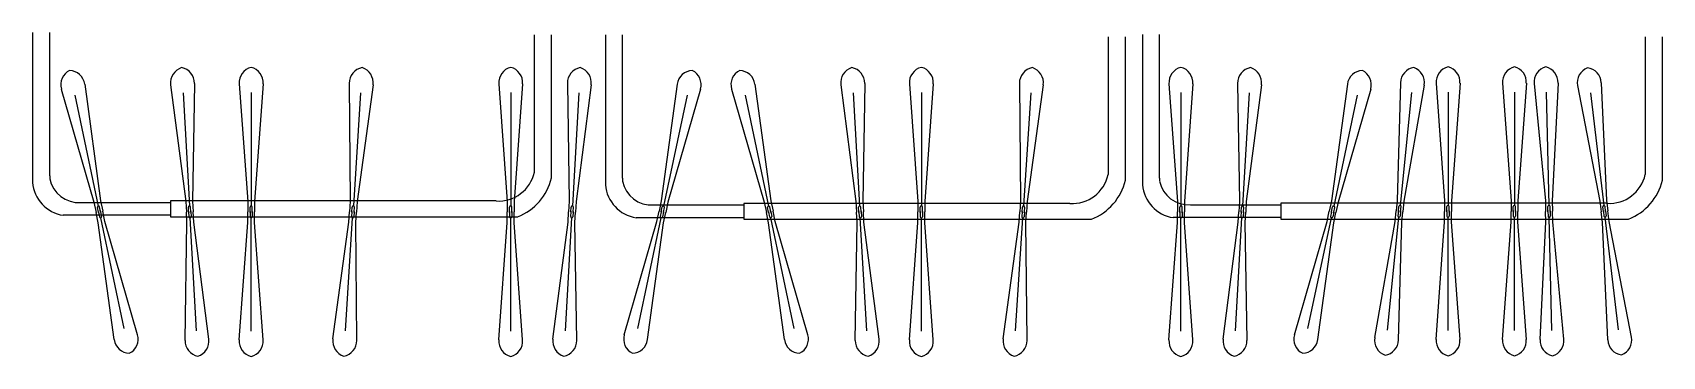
# Model space of a CAD drawing. Header units: inches. Extents: x -477 to 430, y 38 to 1015.
# Drawn here: x 72.1 to 430, y 944.2 to 1015.3 of the extents above; entities that cross this region are included whole.
import ezdxf

# ---------------------------------------------------------------- set-up
doc = ezdxf.new("R2010")
doc.units = ezdxf.units.IN
doc.header["$MEASUREMENT"] = 0
doc.layers.add('A-FURN', color=9, linetype='Continuous')
doc.layers.add('Mulig', color=7, linetype='Continuous')

msp = doc.modelspace()

# ---------------------------------------------------------------- linework, layer by layer
at = {"layer": 'A-FURN', "linetype": 'Continuous'}
for p, q in [((78.44, 1002.93), (85.61, 978.06)), ((83.57, 1004.01), (87.07, 978.37)), ((102.44, 1003.88), (105.77, 978.22)), ((105.17, 1002.11), (106.57, 977.25)), ((107.68, 1004.18), (107.26, 978.3)), ((117.49, 1004.08), (119.37, 978.26)), ((120.12, 1002.16), (120.12, 977.25)), ((122.74, 1004.08), (120.86, 978.26)), ((141.65, 1004.19), (141.89, 978.3)), ((144.15, 1002.1), (142.57, 977.25)), ((146.89, 1003.85), (143.38, 978.21)), ((174.49, 1004.08), (176.37, 978.26)), ((177.11, 1002.16), (177.11, 977.25)), ((179.74, 1004.08), (177.86, 978.26)), ((189.55, 1004.18), (189.97, 978.3)), ((192.06, 1002.11), (190.66, 977.25)), ((194.79, 1003.88), (191.46, 978.22)), ((213.66, 1004.01), (210.16, 978.37)), ((218.79, 1002.93), (211.63, 978.06)), ((225.6, 1002.93), (232.77, 978.06)), ((230.74, 1004.01), (234.23, 978.37)), ((249.6, 1003.88), (252.93, 978.22)), ((252.33, 1002.11), (253.73, 977.25)), ((254.84, 1004.18), (254.42, 978.3)), ((264.66, 1004.08), (266.53, 978.26)), ((267.28, 1002.16), (267.28, 977.25)), ((269.91, 1004.08), (268.03, 978.26)), ((288.81, 1004.19), (289.05, 978.3)), ((291.31, 1002.1), (289.73, 977.25)), ((294.05, 1003.85), (290.54, 978.21)), ((321.65, 1004.08), (323.53, 978.26)), ((324.28, 1002.16), (324.28, 977.25)), ((326.9, 1004.08), (325.03, 978.26)), ((336.72, 1004.18), (337.14, 978.3)), ((339.23, 1002.11), (337.83, 977.25)), ((341.96, 1003.88), (338.63, 978.22)), ((360.82, 1004.01), (357.33, 978.37)), ((365.96, 1002.93), (358.79, 978.06)), ((372.46, 1004.32), (371.76, 978.45)), ((374.88, 1002.15), (372.4, 977.37)), ((377.69, 1003.8), (373.25, 978.3)), ((380.31, 1004.2), (382.19, 978.38)), ((382.93, 1002.28), (382.93, 977.37)), ((385.56, 1004.2), (383.68, 978.38)), ((394.88, 1004.2), (396.76, 978.38)), ((397.51, 1002.28), (397.51, 977.37)), ((400.13, 1004.2), (398.25, 978.38)), ((401.84, 1004.13), (404.31, 978.37)), ((404.51, 1002.27), (405.08, 977.37)), ((407.09, 1004.25), (405.8, 978.4)), ((411.37, 1003.69), (416.28, 978.28)), ((414.2, 1002.09), (417.14, 977.36)), ((416.58, 1004.31), (417.76, 978.45)), ((81.4, 1001.59), (86.55, 977.22)), ((215.83, 1001.59), (210.69, 977.22)), ((228.57, 1001.59), (233.71, 977.22)), ((362.99, 1001.59), (357.85, 977.22)), ((85.61, 978.06), (86.08, 975.8)), ((87.06, 976), (86.84, 977.03)), ((87.07, 978.37), (87.54, 976.11)), ((105.77, 978.22), (105.9, 975.91)), ((106.4, 975.94), (106.34, 976.99)), ((106.89, 975.97), (106.83, 977.02)), ((107.26, 978.3), (107.39, 975.99)), ((119.37, 978.26), (119.37, 975.95)), ((119.87, 975.95), (119.87, 977)), ((120.36, 975.95), (120.36, 977)), ((120.86, 978.26), (120.86, 975.95)), ((141.89, 978.3), (141.74, 976)), ((142.24, 975.97), (142.31, 977.02)), ((142.74, 975.94), (142.8, 976.99)), ((143.38, 978.21), (143.23, 975.9)), ((176.37, 978.26), (176.37, 975.95)), ((176.87, 975.95), (176.87, 977)), ((177.36, 975.95), (177.36, 977)), ((177.86, 978.26), (177.86, 975.95)), ((189.97, 978.3), (189.84, 975.99)), ((190.34, 975.97), (190.4, 977.02)), ((190.83, 975.94), (190.89, 976.99)), ((191.46, 978.22), (191.33, 975.91)), ((210.16, 978.37), (209.69, 976.11)), ((210.18, 976), (210.39, 977.03)), ((211.63, 978.06), (211.15, 975.8)), ((232.77, 978.06), (233.25, 975.8)), ((234.22, 976), (234, 977.03)), ((234.23, 978.37), (234.71, 976.11)), ((252.93, 978.22), (253.06, 975.91)), ((253.56, 975.94), (253.5, 976.99)), ((254.05, 975.97), (253.99, 977.02)), ((254.42, 978.3), (254.55, 975.99)), ((266.53, 978.26), (266.53, 975.95)), ((267.03, 975.95), (267.03, 977)), ((267.53, 975.95), (267.53, 977)), ((268.03, 978.26), (268.03, 975.95)), ((289.05, 978.3), (288.91, 976)), ((289.41, 975.97), (289.47, 977.02)), ((289.9, 975.94), (289.97, 976.99)), ((290.54, 978.21), (290.4, 975.9)), ((323.53, 978.26), (323.53, 975.95)), ((324.03, 975.95), (324.03, 977)), ((324.52, 975.95), (324.52, 977)), ((325.03, 978.26), (325.03, 975.95)), ((337.14, 978.3), (337.01, 975.99)), ((337.51, 975.97), (337.56, 977.02)), ((338, 975.94), (338.06, 976.99)), ((338.63, 978.22), (338.5, 975.91)), ((357.33, 978.37), (356.85, 976.11)), ((357.34, 976), (357.56, 977.03)), ((358.79, 978.06), (358.31, 975.8)), ((371.76, 978.45), (371.53, 976.15)), ((372.03, 976.1), (372.13, 977.14)), ((372.52, 976.05), (372.62, 977.1)), ((373.25, 978.3), (373.02, 976)), ((382.19, 978.38), (382.19, 976.07)), ((382.69, 976.07), (382.69, 977.12)), ((383.18, 976.07), (383.18, 977.12)), ((383.68, 978.38), (383.68, 976.07)), ((396.76, 978.38), (396.76, 976.07)), ((397.26, 976.07), (397.26, 977.12)), ((397.75, 976.07), (397.75, 977.12)), ((398.25, 978.38), (398.25, 976.07)), ((404.31, 978.37), (404.36, 976.06)), ((404.86, 976.07), (404.84, 977.12)), ((405.35, 976.08), (405.33, 977.13)), ((405.8, 978.4), (405.85, 976.09)), ((416.28, 978.28), (416.55, 975.98)), ((417.05, 976.04), (416.93, 977.09)), ((417.54, 976.1), (417.42, 977.15)), ((417.76, 978.45), (418.04, 976.16)), ((86.56, 973.54), (86.08, 975.8)), ((86.57, 975.9), (86.36, 976.93)), ((90.05, 947.89), (86.56, 973.54)), ((86.57, 975.9), (86.79, 974.87)), ((87.06, 976), (87.27, 974.97)), ((92.23, 950.31), (87.08, 974.68)), ((88.02, 973.85), (87.54, 976.11)), ((95.19, 948.97), (88.02, 973.85)), ((105.61, 947.72), (106.03, 973.6)), ((106.03, 973.6), (105.9, 975.91)), ((106.4, 975.94), (106.46, 974.89)), ((108.12, 949.79), (106.72, 974.65)), ((106.89, 975.97), (106.95, 974.91)), ((107.52, 973.69), (107.39, 975.99)), ((110.85, 948.02), (107.52, 973.69)), ((117.49, 947.83), (119.37, 973.64)), ((119.37, 973.64), (119.37, 975.95)), ((119.87, 975.95), (119.87, 974.9)), ((120.12, 949.75), (120.12, 974.65)), ((120.36, 975.95), (120.36, 974.9)), ((120.86, 973.64), (120.86, 975.95)), ((122.74, 947.83), (120.86, 973.64)), ((138.09, 948.05), (141.6, 973.69)), ((140.83, 949.8), (142.41, 974.66)), ((141.6, 973.69), (141.74, 976)), ((142.24, 975.97), (142.18, 974.92)), ((142.74, 975.94), (142.67, 974.89)), ((143.09, 973.6), (143.23, 975.9)), ((143.33, 947.72), (143.09, 973.6)), ((174.49, 947.83), (176.37, 973.64)), ((176.37, 973.64), (176.37, 975.95)), ((176.87, 975.95), (176.87, 974.9)), ((177.11, 949.75), (177.11, 974.65)), ((177.36, 975.95), (177.36, 974.9)), ((177.86, 973.64), (177.86, 975.95)), ((179.74, 947.83), (177.86, 973.64)), ((186.38, 948.02), (189.71, 973.69)), ((189.11, 949.79), (190.52, 974.65)), ((189.71, 973.69), (189.84, 975.99)), ((190.34, 975.97), (190.28, 974.91)), ((190.83, 975.94), (190.78, 974.89)), ((191.2, 973.6), (191.33, 975.91)), ((191.62, 947.72), (191.2, 973.6)), ((202.04, 948.97), (209.21, 973.85)), ((205.01, 950.31), (210.15, 974.68)), ((207.18, 947.89), (210.67, 973.54)), ((209.21, 973.85), (209.69, 976.11)), ((210.18, 976), (209.96, 974.97)), ((210.66, 975.9), (210.44, 974.87)), ((210.66, 975.9), (210.88, 976.93)), ((210.67, 973.54), (211.15, 975.8)), ((233.72, 973.54), (233.25, 975.8)), ((233.74, 975.9), (233.52, 976.93)), ((237.22, 947.89), (233.72, 973.54)), ((233.74, 975.9), (233.95, 974.87)), ((234.22, 976), (234.44, 974.97)), ((239.39, 950.31), (234.25, 974.68)), ((235.19, 973.85), (234.71, 976.11)), ((242.35, 948.97), (235.19, 973.85)), ((252.77, 947.72), (253.19, 973.6)), ((253.19, 973.6), (253.06, 975.91)), ((253.56, 975.94), (253.62, 974.89)), ((255.28, 949.79), (253.88, 974.65)), ((254.05, 975.97), (254.11, 974.91)), ((254.68, 973.69), (254.55, 975.99)), ((258.01, 948.02), (254.68, 973.69)), ((264.66, 947.83), (266.53, 973.64)), ((266.53, 973.64), (266.53, 975.95)), ((267.03, 975.95), (267.03, 974.9)), ((267.28, 949.75), (267.28, 974.65)), ((267.53, 975.95), (267.53, 974.9)), ((268.03, 973.64), (268.03, 975.95)), ((269.91, 947.83), (268.03, 973.64)), ((285.25, 948.05), (288.76, 973.69)), ((287.99, 949.8), (289.57, 974.66)), ((288.76, 973.69), (288.91, 976)), ((289.41, 975.97), (289.34, 974.92)), ((289.9, 975.94), (289.83, 974.89)), ((290.25, 973.6), (290.4, 975.9)), ((290.49, 947.72), (290.25, 973.6)), ((321.65, 947.83), (323.53, 973.64)), ((323.53, 973.64), (323.53, 975.95)), ((324.03, 975.95), (324.03, 974.9)), ((324.28, 949.75), (324.28, 974.65)), ((324.52, 975.95), (324.52, 974.9)), ((325.03, 973.64), (325.03, 975.95)), ((326.9, 947.83), (325.03, 973.64)), ((333.55, 948.02), (336.88, 973.69)), ((336.28, 949.79), (337.68, 974.65)), ((336.88, 973.69), (337.01, 975.99)), ((337.51, 975.97), (337.45, 974.91)), ((338, 975.94), (337.94, 974.89)), ((338.37, 973.6), (338.5, 975.91)), ((338.79, 947.72), (338.37, 973.6)), ((349.2, 948.97), (356.37, 973.85)), ((352.17, 950.31), (357.31, 974.68)), ((354.34, 947.89), (357.84, 973.54)), ((356.37, 973.85), (356.85, 976.11)), ((357.34, 976), (357.12, 974.97)), ((357.82, 975.9), (357.61, 974.87)), ((357.82, 975.9), (358.04, 976.93)), ((357.84, 973.54), (358.31, 975.8)), ((366.86, 948.35), (371.3, 973.85)), ((369.66, 950), (372.14, 974.78)), ((371.3, 973.85), (371.53, 976.15)), ((372.03, 976.1), (371.92, 975.05)), ((372.08, 947.83), (372.79, 973.7)), ((372.52, 976.05), (372.41, 975)), ((372.79, 973.7), (373.02, 976)), ((380.31, 947.95), (382.19, 973.76)), ((382.19, 973.76), (382.19, 976.07)), ((382.69, 976.07), (382.69, 975.02)), ((382.93, 949.87), (382.93, 974.77)), ((383.18, 976.07), (383.18, 975.02)), ((383.68, 973.76), (383.68, 976.07)), ((385.56, 947.95), (383.68, 973.76)), ((394.88, 947.95), (396.76, 973.76)), ((396.76, 973.76), (396.76, 976.07)), ((397.26, 976.07), (397.26, 975.02)), ((397.51, 949.87), (397.51, 974.77)), ((397.75, 976.07), (397.75, 975.02)), ((398.25, 973.76), (398.25, 976.07)), ((400.13, 947.95), (398.25, 973.76)), ((403.13, 947.89), (404.41, 973.75)), ((404.41, 973.75), (404.36, 976.06)), ((404.86, 976.07), (404.89, 975.01)), ((405.71, 949.88), (405.14, 974.77)), ((405.35, 976.08), (405.38, 975.03)), ((405.91, 973.78), (405.85, 976.09)), ((408.38, 948.01), (405.91, 973.78)), ((416.83, 973.69), (416.55, 975.98)), ((418.01, 947.83), (416.83, 973.69)), ((417.05, 976.04), (417.17, 975)), ((420.39, 950.05), (417.45, 974.78)), ((417.54, 976.1), (417.66, 975.06)), ((418.31, 973.87), (418.04, 976.16)), ((423.22, 948.45), (418.31, 973.87))]:
    msp.add_line(p, q, dxfattribs=at)
for centre, radius, start, end in [((81.78, 1003.89), 3.47, 115.9257, 196.0786), ((80.13, 1003.54), 3.47, 7.7594, 87.9123), ((105.89, 1004.33), 3.47, 107.2346, 187.3876), ((104.21, 1004.24), 3.47, 359.0683, 79.2212), ((120.96, 1004.33), 3.47, 104.0067, 184.1596), ((119.28, 1004.33), 3.47, 355.8404, 75.9933), ((145.13, 1004.22), 3.47, 100.3753, 180.5283), ((143.45, 1004.33), 3.47, 352.209, 72.3619), ((177.96, 1004.33), 3.47, 104.0067, 184.1596), ((176.27, 1004.33), 3.47, 355.8404, 75.9933), ((193.03, 1004.24), 3.47, 100.7788, 180.9317), ((191.35, 1004.33), 3.47, 352.6124, 72.7654), ((217.1, 1003.54), 3.47, 92.0877, 172.2406), ((215.46, 1003.89), 3.47, 343.9214, 64.0743), ((228.94, 1003.89), 3.47, 115.9257, 196.0786), ((227.29, 1003.54), 3.47, 7.7594, 87.9123), ((253.05, 1004.33), 3.47, 107.2346, 187.3876), ((251.37, 1004.24), 3.47, 359.0683, 79.2212), ((268.12, 1004.33), 3.47, 104.0067, 184.1596), ((266.44, 1004.33), 3.47, 355.8404, 75.9933), ((292.29, 1004.22), 3.47, 100.3753, 180.5283), ((290.61, 1004.33), 3.47, 352.209, 72.3619), ((325.12, 1004.33), 3.47, 104.0067, 184.1596), ((323.44, 1004.33), 3.47, 355.8404, 75.9933), ((340.19, 1004.24), 3.47, 100.7788, 180.9317), ((338.51, 1004.33), 3.47, 352.6124, 72.7654), ((364.26, 1003.54), 3.47, 92.0877, 172.2406), ((362.62, 1003.89), 3.47, 343.9214, 64.0743), ((375.94, 1004.22), 3.47, 98.2869, 178.4399), ((374.26, 1004.39), 3.47, 350.1206, 70.2736), ((383.78, 1004.45), 3.47, 104.0067, 184.1596), ((382.09, 1004.45), 3.47, 355.8404, 75.9933), ((398.35, 1004.45), 3.47, 104.0067, 184.1596), ((396.66, 1004.45), 3.47, 355.8404, 75.9933), ((405.3, 1004.46), 3.47, 105.3197, 185.4726), ((403.62, 1004.42), 3.47, 357.1534, 77.3063), ((414.78, 1004.35), 3.47, 110.788, 190.941), ((413.11, 1004.15), 3.47, 2.6217, 82.7746), ((86.6, 976.98), 0.247, 11.919, 191.919), ((106.58, 977), 0.247, 3.2279, 183.2279), ((120.12, 977), 0.247, 0, 180), ((142.56, 977), 0.247, 356.3686, 176.3686), ((177.11, 977), 0.247, 0, 180), ((190.65, 977), 0.247, 356.7721, 176.7721), ((210.64, 976.98), 0.247, 348.081, 168.081), ((233.76, 976.98), 0.247, 11.919, 191.919), ((253.75, 977), 0.247, 3.2279, 183.2279), ((267.28, 977), 0.247, 0, 180), ((289.72, 977), 0.247, 356.3686, 176.3686), ((324.28, 977), 0.247, 0, 180), ((337.81, 977), 0.247, 356.7721, 176.7721), ((357.8, 976.98), 0.247, 348.081, 168.081), ((372.38, 977.12), 0.247, 354.2802, 174.2802), ((382.93, 977.12), 0.247, 0, 180), ((397.51, 977.12), 0.247, 0, 180), ((405.08, 977.12), 0.247, 1.313, 181.313), ((417.17, 977.12), 0.247, 6.7813, 186.7813), ((86.81, 975.95), 0.302, 156.7513, 227.0866), ((87.03, 974.92), 0.247, 191.919, 11.919), ((86.81, 975.95), 0.302, 336.7513, 47.0866), ((106.64, 975.95), 0.302, 148.0603, 218.3956), ((106.7, 974.9), 0.247, 183.2279, 3.2279), ((106.64, 975.95), 0.302, 328.0603, 38.3956), ((120.12, 975.95), 0.302, 144.8323, 215.1677), ((120.12, 974.9), 0.247, 180, 0), ((120.12, 975.95), 0.302, 324.8323, 35.1677), ((142.42, 974.9), 0.247, 176.3686, 356.3686), ((142.49, 975.95), 0.302, 141.201, 211.5363), ((142.49, 975.95), 0.302, 321.201, 31.5363), ((177.11, 975.95), 0.302, 144.8323, 215.1677), ((177.11, 974.9), 0.247, 180, 0), ((177.11, 975.95), 0.302, 324.8323, 35.1677), ((190.53, 974.9), 0.247, 176.7721, 356.7721), ((190.59, 975.95), 0.302, 141.6044, 211.9397), ((190.59, 975.95), 0.302, 321.6044, 31.9397), ((210.2, 974.92), 0.247, 168.081, 348.081), ((210.42, 975.95), 0.302, 132.9134, 203.2487), ((210.42, 975.95), 0.302, 312.9134, 23.2487), ((233.98, 975.95), 0.302, 156.7513, 227.0866), ((234.19, 974.92), 0.247, 191.919, 11.919), ((233.98, 975.95), 0.302, 336.7513, 47.0866), ((253.81, 975.95), 0.302, 148.0603, 218.3956), ((253.87, 974.9), 0.247, 183.2279, 3.2279), ((253.81, 975.95), 0.302, 328.0603, 38.3956), ((267.28, 975.95), 0.302, 144.8323, 215.1677), ((267.28, 974.9), 0.247, 180, 0), ((267.28, 975.95), 0.302, 324.8323, 35.1677), ((289.59, 974.9), 0.247, 176.3686, 356.3686), ((289.65, 975.95), 0.302, 141.201, 211.5363), ((289.65, 975.95), 0.302, 321.201, 31.5363), ((324.28, 975.95), 0.302, 144.8323, 215.1677), ((324.28, 974.9), 0.247, 180, 0), ((324.28, 975.95), 0.302, 324.8323, 35.1677), ((337.75, 975.95), 0.302, 141.6044, 211.9397), ((337.69, 974.9), 0.247, 176.7721, 356.7721), ((337.75, 975.95), 0.302, 321.6044, 31.9397), ((357.36, 974.92), 0.247, 168.081, 348.081), ((357.58, 975.95), 0.302, 132.9134, 203.2487), ((357.58, 975.95), 0.302, 312.9134, 23.2487), ((372.17, 975.03), 0.247, 174.2802, 354.2802), ((372.27, 976.07), 0.302, 139.1126, 209.4479), ((372.27, 976.07), 0.302, 319.1126, 29.4479), ((382.93, 976.07), 0.302, 144.8324, 215.1676), ((382.93, 975.02), 0.247, 180, 0), ((382.93, 976.07), 0.302, 324.8324, 35.1676), ((397.51, 976.07), 0.302, 144.8324, 215.1676), ((397.51, 975.02), 0.247, 180, 0), ((397.51, 976.07), 0.302, 324.8324, 35.1676), ((405.11, 976.07), 0.302, 146.1454, 216.4806), ((405.13, 975.02), 0.247, 181.313, 1.313), ((405.11, 976.07), 0.302, 326.1454, 36.4806), ((417.3, 976.07), 0.302, 151.6137, 221.949), ((417.42, 975.03), 0.247, 186.7813, 6.7813), ((417.3, 976.07), 0.302, 331.6137, 41.949), ((91.85, 948.01), 3.47, 295.9257, 16.0786), ((205.38, 948.01), 3.47, 163.9214, 244.0743), ((239.02, 948.01), 3.47, 295.9257, 16.0786), ((352.54, 948.01), 3.47, 163.9214, 244.0743), ((419.81, 947.79), 3.47, 290.788, 10.941), ((93.5, 948.36), 3.47, 187.7594, 267.9123), ((109.08, 947.67), 3.47, 179.0683, 259.2212), ((107.4, 947.57), 3.47, 287.2346, 7.3876), ((120.96, 947.57), 3.47, 175.8404, 255.9933), ((119.28, 947.57), 3.47, 284.0067, 4.1596), ((141.53, 947.58), 3.47, 172.209, 252.3619), ((139.85, 947.68), 3.47, 280.3753, 0.5283), ((177.96, 947.57), 3.47, 175.8404, 255.9933), ((176.27, 947.57), 3.47, 284.0067, 4.1596), ((189.83, 947.57), 3.47, 172.6124, 252.7654), ((188.15, 947.67), 3.47, 280.7788, 0.9317), ((203.73, 948.36), 3.47, 272.0877, 352.2406), ((240.66, 948.36), 3.47, 187.7594, 267.9123), ((256.24, 947.67), 3.47, 179.0683, 259.2212), ((254.57, 947.57), 3.47, 287.2346, 7.3876), ((268.12, 947.57), 3.47, 175.8404, 255.9933), ((266.44, 947.57), 3.47, 284.0067, 4.1596), ((288.69, 947.58), 3.47, 172.209, 252.3619), ((287.02, 947.68), 3.47, 280.3753, 0.5283), ((325.12, 947.57), 3.47, 175.8404, 255.9933), ((323.44, 947.57), 3.47, 284.0067, 4.1596), ((336.99, 947.57), 3.47, 172.6124, 252.7654), ((335.31, 947.67), 3.47, 280.7788, 0.9317), ((350.9, 948.36), 3.47, 272.0877, 352.2406), ((370.28, 947.75), 3.47, 170.1206, 250.2736), ((368.61, 947.92), 3.47, 278.2869, 358.4399), ((383.78, 947.7), 3.47, 175.8404, 255.9933), ((382.09, 947.7), 3.47, 284.0067, 4.1596), ((398.35, 947.7), 3.47, 175.8404, 255.9933), ((396.66, 947.7), 3.47, 284.0067, 4.1596), ((406.6, 947.72), 3.47, 177.1534, 257.3063), ((404.92, 947.68), 3.47, 285.3197, 5.4726), ((421.48, 947.99), 3.47, 182.6217, 262.7746)]:
    msp.add_arc(centre, radius, start, end, dxfattribs=at)
at = {"layer": 'Mulig'}
for p, q in [((72.13, 1015.34), (72.13, 985.15)), ((75.91, 983.88), (75.91, 1015.34)), ((182.3, 1014.88), (182.3, 984.69)), ((186.07, 983.42), (186.07, 1014.88)), ((197.9, 1014.88), (197.9, 984.62)), ((201.68, 983.35), (201.68, 1014.88)), ((308.3, 1014.42), (308.3, 984.16)), ((312.08, 982.89), (312.08, 1014.42)), ((315.82, 1014.9), (315.82, 984.65)), ((319.6, 983.37), (319.6, 1014.9)), ((426.22, 1014.44), (426.22, 984.19)), ((430, 982.91), (430, 1014.44)), ((72.13, 985.15), (72.13, 982.41)), ((197.9, 984.62), (197.9, 981.88)), ((315.82, 984.65), (315.82, 981.91)), ((75.91, 983.88), (75.91, 983.24)), ((201.68, 983.35), (201.68, 982.71)), ((319.6, 983.37), (319.6, 982.74)), ((82.7, 978.04), (102.44, 978.04)), ((114.52, 978.36), (102.44, 978.36)), ((102.44, 978.36), (102.44, 974.89)), ((173.93, 978.36), (114.52, 978.36)), ((208.5, 977.5), (228.27, 977.5)), ((240.38, 977.82), (228.27, 977.82)), ((228.27, 977.82), (228.27, 974.34)), ((299.92, 977.82), (240.38, 977.82)), ((326.41, 977.52), (346.19, 977.52)), ((358.3, 977.84), (346.19, 977.84)), ((346.19, 977.84), (346.19, 974.36)), ((417.83, 977.84), (358.3, 977.84)), ((102.44, 975.21), (78.86, 975.21)), ((102.44, 974.89), (114.29, 974.89)), ((114.29, 974.89), (178.65, 974.89)), ((228.27, 974.66), (204.64, 974.66)), ((228.27, 974.34), (240.15, 974.34)), ((240.15, 974.34), (304.64, 974.34)), ((346.19, 974.69), (322.56, 974.69)), ((346.19, 974.36), (358.07, 974.36)), ((358.07, 974.36), (422.56, 974.36))]:
    msp.add_line(p, q, dxfattribs=at)
for centre, radius, start, end in [((174.46, 986.36), 8.02, 266.2507, 347.9869), ((300.44, 985.84), 8.04, 266.2507, 347.9869), ((418.36, 985.86), 8.04, 266.2507, 347.9869), ((80.06, 983.07), 7.96, 184.7533, 261.2853), ((82.21, 984.43), 6.42, 190.7018, 274.4267), ((174.24, 986.22), 12.16, 291.2266, 346.6767), ((205.85, 982.54), 7.97, 184.7533, 261.2853), ((208, 983.91), 6.43, 190.7018, 274.4267), ((300.23, 985.7), 12.18, 291.2266, 346.6767), ((323.77, 982.57), 7.97, 184.7533, 261.2853), ((325.92, 983.93), 6.43, 190.7018, 274.4267), ((418.15, 985.72), 12.18, 291.2266, 346.6767)]:
    msp.add_arc(centre, radius, start, end, dxfattribs=at)

doc.saveas('drawing.dxf')
